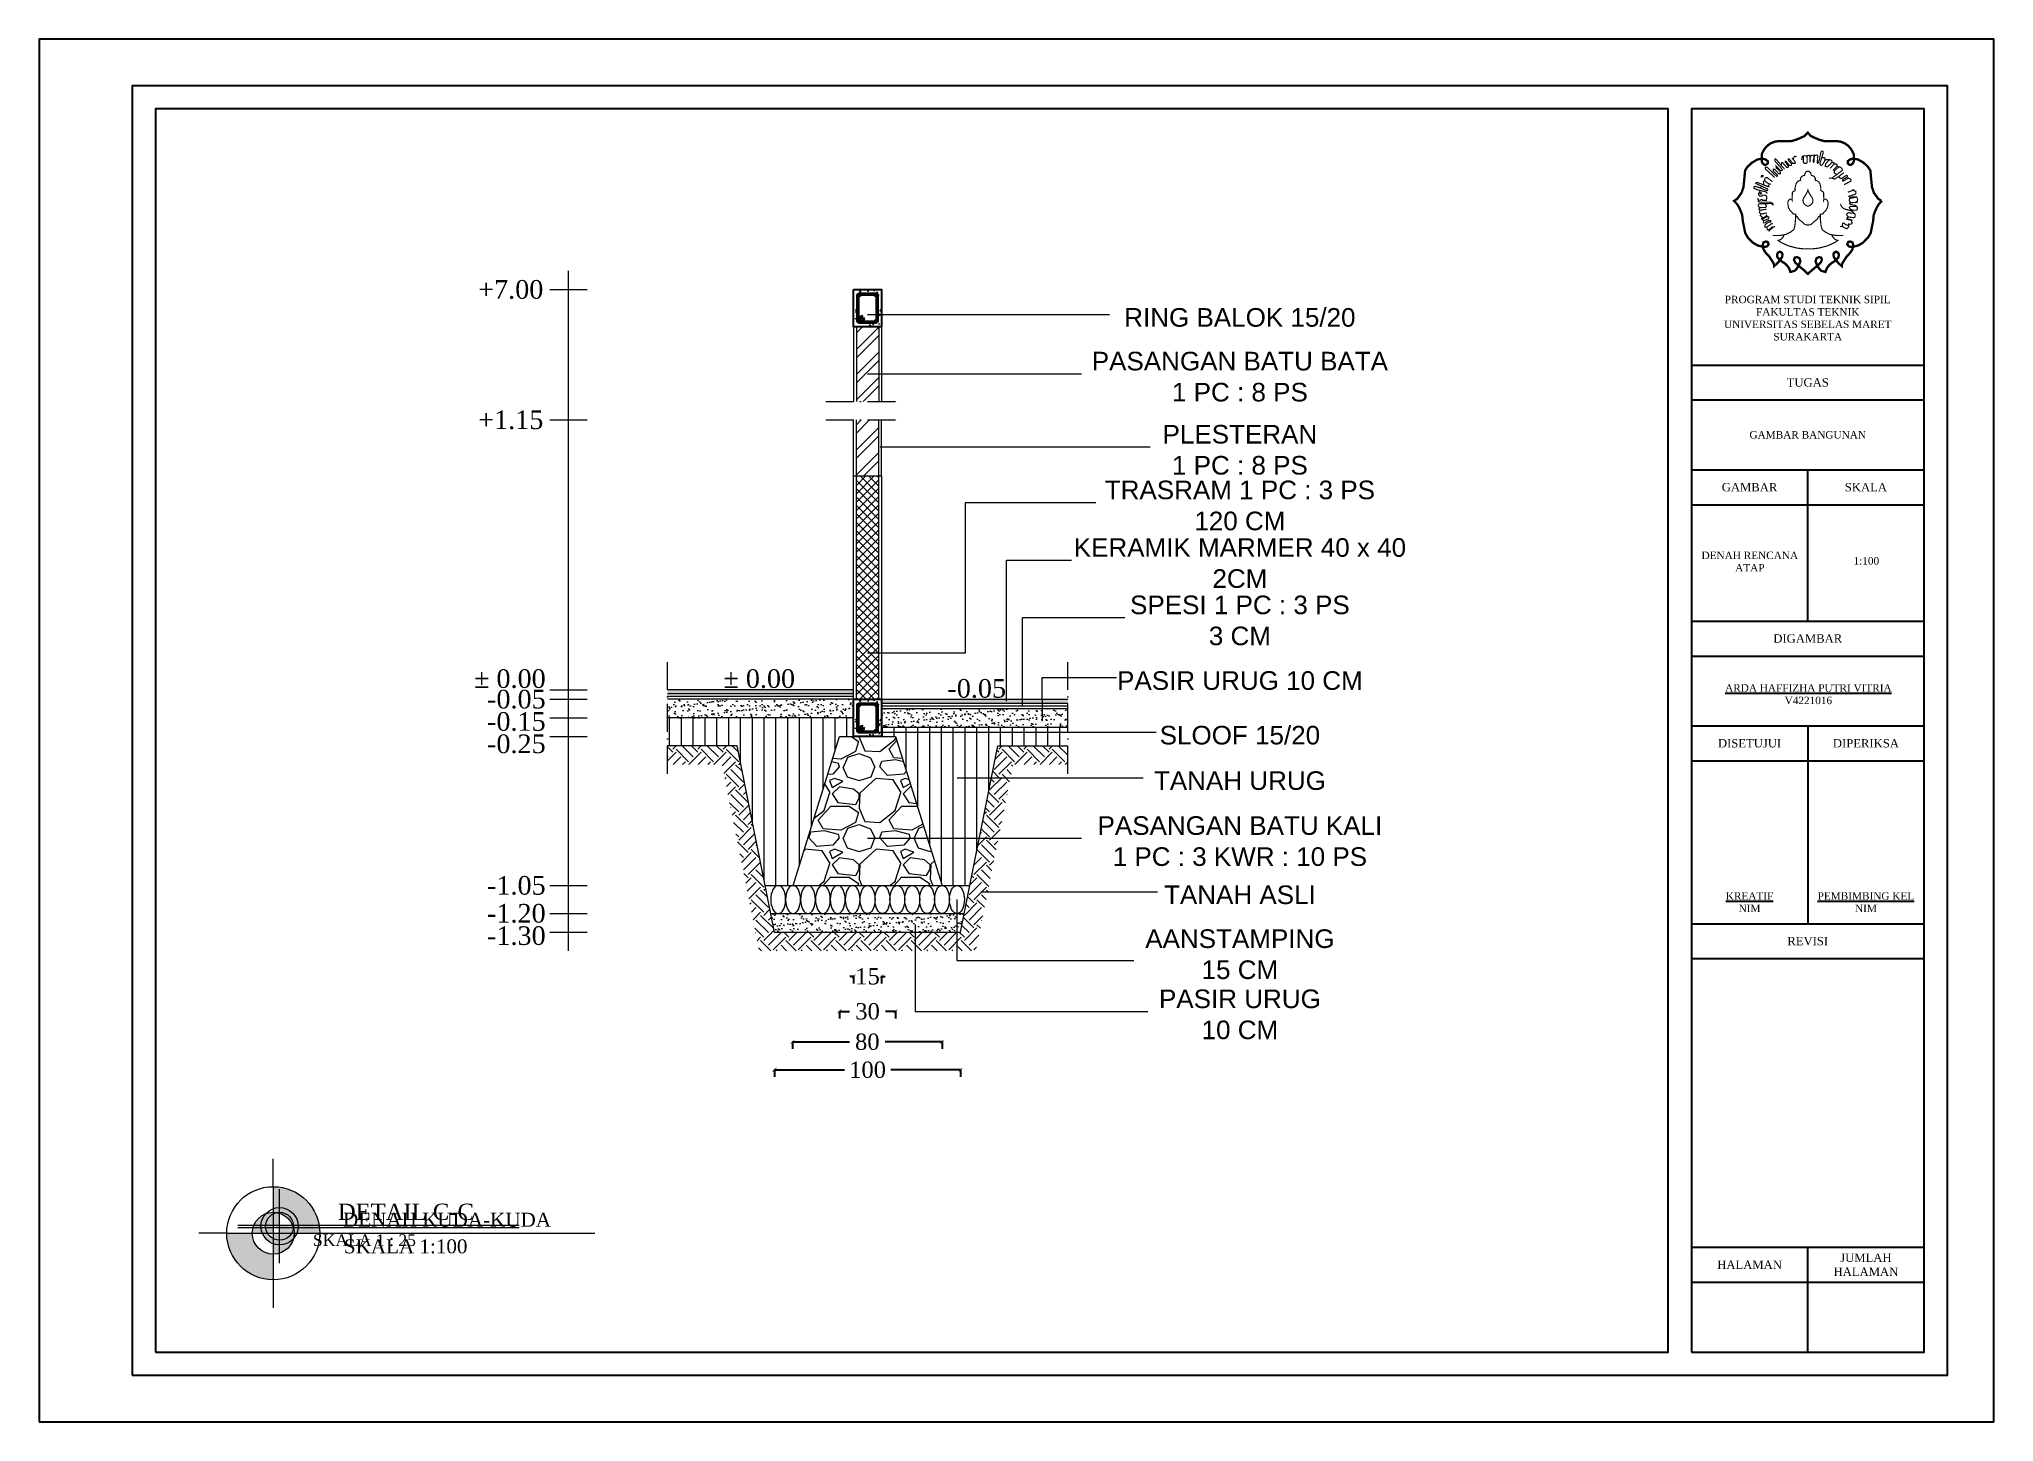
# Model space of a CAD drawing. Header units: millimetres. Extents: x -12161372 to 46643, y -9506984 to 15358.
# Drawn here: x 11022 to 15222, y -5766 to -2796 of the extents above; entities that cross this region are included whole.
import ezdxf

# ---------------------------------------------------------------- set-up
doc = ezdxf.new("R2010")
doc.units = ezdxf.units.MM
doc.linetypes.add('ACAD_ISO10W100', pattern=[18, 12, -3, 0, -3])
for name, color, linetype, lineweight in [('dimensi', 50, 'Continuous', 5), ('garis potongan', 3, 'ACAD_ISO10W100', 18), ('hatch', 7, 'Continuous', 5), ('Normalisasi', 7, 'Continuous', 0), ('pondasi', 7, 'Continuous', 13), ('teks', 255, 'Continuous', 5)]:
    doc.layers.add(name, color=color, linetype=linetype, lineweight=lineweight)
doc.layers.add('sloof', color=7, linetype='Continuous')
doc.styles.add('st3', font='arial.ttf', dxfattribs={"height": 10})
doc.styles.get("Standard").update_dxf_attribs({"font": 'arial.ttf'})
doc.styles.add('teks1', font='times.ttf', dxfattribs={"height": 35})
doc.styles.add('teks3', font='times.ttf', dxfattribs={"height": 25})
doc.linetypes.add('BATTING', pattern='A,0.00254,-2.54,[134,ltypeshp.shx,S=2.54,R=0,X=-2.54,Y=0],-5.08,[134,ltypeshp.shx,S=2.54,R=180,X=2.54,Y=0],-2.54', length=10.16254)
doc.dimstyles.new('dimensi1', dxfattribs={"dimtxt": 35, "dimasz": 8, "dimexe": 15, "dimexo": 20, "dimgap": 15, "dimtad": 0, "dimdec": 0, "dimlfac": 0.25, "dimzin": 0, "dimdsep": 46, "dimtxsty": 'teks1', "dimblk": 'ARCHTICK', "dimcen": 0.09, "dimadec": 0, "dimazin": 0, "dimtfac": 1, "dimtdec": 0, "dimtix": 1, "dimtofl": 0, "dimtmove": 0, "dimatfit": 3, "dimldrblk": 'ARCHTICK', "dimfxl": 1, "dimfxlon": 1, "dimtolj": 1, "dimtzin": 0, "dimarcsym": 0})
pattern_1 = [(90, (-5504.554, -4665.56), (-25.4, 0), [])]
pattern_2 = [(37.5, (-5504.554, -4665.56), (-0.640013, 19.57653), [0, -15.4432, 0, -17.272, 0, -16.51]), (7.5, (-5504.554, -4665.56), (17.98093, 28.673004), [0, -8.3312, 0, -13.9192, 0, -5.334]), (327.5, (-5517.05, -4665.56), (31.639695, 0.057487), [0, -5.08, 0, -18.288, 0, -23.876]), (317.5, (-5517.05, -4665.56), (30.54226, 8.917173), [0, -2.54, 0, -11.9888, 0, -13.716])]
pattern_3 = [(45, (-5504.554, -4665.56), (-26.94077, 26.94077), []), (45, (-5486.593, -4665.56), (-26.94077, 26.94077), [])]

msp = doc.modelspace()

# ---------------------------------------------------------------- texts
at = {"attachment_point": 5}
for s, insert, char_height, width in [('{\\fTimes New Roman|b0|i0|c0|p18;PROGRAM STUDI TEKNIK SIPIL\\PFAKULTAS TEKNIK\\PUNIVERSITAS SEBELAS MARET\\PSURAKARTA}', (14822.416, -3395.676), 16, 500), ('{\\fTimes New Roman|b0|i0|c0|p18;TUGAS}', (14822.416, -3533.827), 18, 500), ('{\\fTimes New Roman|b0|i0|c0|p18;GAMBAR BANGUNAN}', (14822.416, -3646.327), 16, 500), ('{\\fTimes New Roman|b0|i0|c0|p18;GAMBAR}', (14697.416, -3758.827), 18, 250), ('{\\fTimes New Roman|b0|i0|c0|p18;SKALA}', (14947.416, -3758.827), 18, 250), ('{\\fTimes New Roman|b0|i0|c0|p18;DENAH RENCANA ATAP}', (14698.016, -3918.476), 16, 250), ('{\\fTimes New Roman|b0|i0|c0|p18;1:100}', (14948.407, -3917.031), 16, 250), ('{\\fTimes New Roman|b0|i0|c0|p18;DIGAMBAR}', (14822.416, -4083.827), 18, 500), ('{\\fTimes New Roman|b0|i0|c0|p18;\\LARDA HAFFIZHA PUTRI VITRIA\\l\\PV4221016}', (14823.815, -4203.558), 16, 500), ('{\\fTimes New Roman|b0|i0|c0|p18;DISETUJUI}', (14697.416, -4308.827), 18, 250), ('{\\fTimes New Roman|b0|i0|c0|p18;DIPERIKSA}', (14947.416, -4308.827), 18, 250), ('{\\fTimes New Roman|b0|i0|c0|p18;\\LKREATIF\\l\\PNIM}', (14697.416, -4650.112), 16, 250), ('{\\fTimes New Roman|b0|i0|c0|p18;\\LPEMBIMBING KEL\\l\\PNIM}', (14947.416, -4650.112), 16, 250), ('{\\fTimes New Roman|b0|i0|c0|p18;REVISI}', (14822.416, -4733.827), 18, 500), ('{\\fTimes New Roman|b0|i0|c0|p18;JUMLAH\\PHALAMAN}', (14947.416, -5428.827), 18, 250), ('{\\fTimes New Roman|b0|i0|c0|p18;HALAMAN}', (14697.416, -5428.827), 18, 250)]:
    msp.add_mtext(s, dxfattribs=dict(at, insert=insert, char_height=char_height, width=width))
at = {"color": 0, "lineweight": 13, "char_height": 30}
for s, insert, width, attachment_point in [('{\\fTimes New Roman|b0|i0|c0|p18;DENAH KUDA-KUDA}', (11675.518, -5332.379), 736.49889, 4), ('{\\fTimes New Roman|b0|i0|c0|p18;SKALA 1:100}', (11677.239, -5374.271), 291.31255, 1)]:
    msp.add_mtext(s, dxfattribs=dict(at, insert=insert, width=width, attachment_point=attachment_point))
at = {"layer": 'dimensi', "char_height": 40, "attachment_point": 5, "style": 'teks3'}
for s, width, insert in [('+7.00', 17.13429, (12035.871, -3334.336)), ('+1.15', 17.13429, (12035.871, -3614.336)), ('%%P 0.00', 223.73105, (12033.871, -4170.287)), ('%%P 0.00', 223.73105, (12569.666, -4170.287)), ('-0.05', 17.13429, (12047.871, -4214.336)), ('-0.05', 17.13429, (13036.989, -4191.299)), ('-0.15', 17.13429, (12047.871, -4262.336)), ('-0.25', 17.13429, (12047.871, -4310.336)), ('-1.05', 17.13429, (12047.871, -4614.336)), ('-1.20', 17.13429, (12047.871, -4674.336)), ('-1.30', 17.13429, (12047.871, -4722.336))]:
    msp.add_mtext_dynamic_manual_height_columns(s, width=width, gutter_width=15, heights=[0], dxfattribs=dict(at, insert=insert))
at = {"layer": 'hatch', "ltscale": 0.8, "attachment_point": 5}
for s, width, insert, char_height, style in [('DETAIL C-C', 430, (11810.397, -5315.328), 35, 'teks1'), ('SKALA 1 : 25', 254.73915, (11721.438, -5376.333), 25, 'teks3')]:
    msp.add_mtext_dynamic_manual_height_columns(s, width=width, gutter_width=125, heights=[0], dxfattribs=dict(at, insert=insert, char_height=char_height, style=style))
at = {"layer": 'teks', "char_height": 40, "attachment_point": 5, "style": 'st3'}
for s, width, insert in [('RING BALOK 15/20', 546.87182, (13602.403, -3394.336)), ('PASANGAN BATU BATA\\P1 PC : 8 PS', 694.07006, (13602.403, -3521.548)), ('PLESTERAN\\P1 PC : 8 PS', 426.88521, (13602.403, -3678.574)), ('TRASRAM 1 PC : 3 PS\\P120 CM', 666.11349, (13602.403, -3798.21)), ('KERAMIK MARMER 40 x 40\\P2CM', 759.82066, (13602.403, -3921.89)), ('SPESI 1 PC : 3 PS\\P3 CM', 613.36289, (13602.403, -4045.126)), ('PASIR URUG 10 CM', 585.29234, (13602.403, -4174.325)), ('SLOOF 15/20', 515.93221, (13602.403, -4291.599)), ('TANAH URUG', 454.04578, (13602.403, -4389.232)), ('PASANGAN BATU KALI\\P1 PC : 3 KWR : 10 PS', 716.97558, (13602.403, -4519.145)), ('TANAH ASLI', 454.06322, (13602.403, -4634.43)), ('AANSTAMPING\\P15 CM', 464.57867, (13602.403, -4762.043)), ('PASIR URUG\\P10 CM', 572.57097, (13602.403, -4891.243))]:
    msp.add_mtext_dynamic_manual_height_columns(s, width=width, gutter_width=15, heights=[0], dxfattribs=dict(at, insert=insert))

# ---------------------------------------------------------------- blocks, each defined once
blk = doc.blocks.new('_ArchTick')
at = {"color": 0, "linetype": 'ByBlock', "const_width": 0.15}
blk.add_lwpolyline([(-0.5, -0.5), (0.5, 0.5)], dxfattribs=at)
blk = doc.blocks.new('*D555')
at = {"layer": 'Defpoints', "color": 0, "transparency": 16777216}
for p in [(12772.4, -4294.3), (12832.4, -4294.3), (12832.4, -4809.5)]:
    blk.add_point(p, dxfattribs=at)
at = {"layer": 'hatch', "color": 0, "lineweight": -2, "transparency": 16777216}
for p, q in [((12772.4, -4809.5), (12764.4, -4809.5)), ((12772.4, -4808.5), (12772.4, -4824.5)), ((12832.4, -4808.5), (12832.4, -4824.5)), ((12832.4, -4809.5), (12840.4, -4809.5))]:
    blk.add_line(p, q, dxfattribs=at)
at = {"layer": 'hatch', "color": 0, "lineweight": -2, "transparency": 16777216, "xscale": 8, "yscale": 8, "zscale": 8}
blk.add_blockref('_ArchTick', (12772.4, -4809.5), dxfattribs=at)
at = {"layer": 'hatch', "color": 0, "lineweight": -2, "transparency": 16777216, "xscale": 8, "yscale": 8, "zscale": 8, "rotation": 180}
blk.add_blockref('_ArchTick', (12832.4, -4809.5), dxfattribs=at)
at = {"layer": 'hatch', "color": 0, "transparency": 16777216, "insert": (12802.4, -4809.5), "char_height": 35, "attachment_point": 5, "style": 'teks1'}
blk.add_mtext('\\A1;15', dxfattribs=at)
blk = doc.blocks.new('*D556')
at = {"layer": 'Defpoints', "color": 0, "transparency": 16777216}
for p in [(12742.4, -4294.3), (12862.4, -4294.3), (12862.4, -4884.7)]:
    blk.add_point(p, dxfattribs=at)
at = {"layer": 'hatch', "color": 0, "lineweight": -2, "transparency": 16777216}
for p, q in [((12742.4, -4883.7), (12742.4, -4899.7)), ((12742.4, -4884.7), (12763.5, -4884.7)), ((12862.4, -4884.7), (12841.3, -4884.7)), ((12862.4, -4883.7), (12862.4, -4899.7))]:
    blk.add_line(p, q, dxfattribs=at)
at = {"layer": 'hatch', "color": 0, "lineweight": -2, "transparency": 16777216, "xscale": 8, "yscale": 8, "zscale": 8, "rotation": 180}
blk.add_blockref('_ArchTick', (12742.4, -4884.7), dxfattribs=at)
at = {"layer": 'hatch', "color": 0, "lineweight": -2, "transparency": 16777216, "xscale": 8, "yscale": 8, "zscale": 8}
blk.add_blockref('_ArchTick', (12862.4, -4884.7), dxfattribs=at)
at = {"layer": 'hatch', "color": 0, "transparency": 16777216, "insert": (12802.4, -4884.7), "char_height": 35, "attachment_point": 5, "style": 'teks1'}
blk.add_mtext('\\A1;30', dxfattribs=at)
blk = doc.blocks.new('*D557')
at = {"layer": 'Defpoints', "color": 0, "transparency": 16777216}
for p in [(12641.3, -4614.4), (12962.4, -4614.3), (12962.4, -4950.1)]:
    blk.add_point(p, dxfattribs=at)
at = {"layer": 'hatch', "color": 0, "lineweight": -2, "transparency": 16777216}
for p, q in [((12641.3, -4949.1), (12641.3, -4965.1)), ((12641.3, -4950.1), (12763.5, -4950.1)), ((12962.4, -4950.1), (12840.2, -4950.1)), ((12962.4, -4949.1), (12962.4, -4965.1))]:
    blk.add_line(p, q, dxfattribs=at)
at = {"layer": 'hatch', "color": 0, "lineweight": -2, "transparency": 16777216, "xscale": 8, "yscale": 8, "zscale": 8, "rotation": 180}
blk.add_blockref('_ArchTick', (12641.3, -4950.1), dxfattribs=at)
at = {"layer": 'hatch', "color": 0, "lineweight": -2, "transparency": 16777216, "xscale": 8, "yscale": 8, "zscale": 8}
blk.add_blockref('_ArchTick', (12962.4, -4950.1), dxfattribs=at)
at = {"layer": 'hatch', "color": 0, "transparency": 16777216, "insert": (12801.9, -4950.1), "char_height": 35, "attachment_point": 5, "style": 'teks1'}
blk.add_mtext('\\A1;80', dxfattribs=at)
blk = doc.blocks.new('*D558')
at = {"layer": 'Defpoints', "color": 0, "transparency": 16777216}
for p in [(12602.4, -4714.3), (13002.4, -4714.3), (13002.4, -5010.2)]:
    blk.add_point(p, dxfattribs=at)
at = {"layer": 'hatch', "color": 0, "lineweight": -2, "transparency": 16777216}
for p, q in [((12602.4, -5009.2), (12602.4, -5025.2)), ((12602.4, -5010.2), (12752.6, -5010.2)), ((13002.4, -5010.2), (12852.2, -5010.2)), ((13002.4, -5009.2), (13002.4, -5025.2))]:
    blk.add_line(p, q, dxfattribs=at)
at = {"layer": 'hatch', "color": 0, "lineweight": -2, "transparency": 16777216, "xscale": 8, "yscale": 8, "zscale": 8, "rotation": 180}
blk.add_blockref('_ArchTick', (12602.4, -5010.2), dxfattribs=at)
at = {"layer": 'hatch', "color": 0, "lineweight": -2, "transparency": 16777216, "xscale": 8, "yscale": 8, "zscale": 8}
blk.add_blockref('_ArchTick', (13002.4, -5010.2), dxfattribs=at)
at = {"layer": 'hatch', "color": 0, "transparency": 16777216, "insert": (12802.4, -5010.2), "char_height": 35, "attachment_point": 5, "style": 'teks1'}
blk.add_mtext('\\A1;100', dxfattribs=at)

# ---------------------------------------------------------------- dimensions: what is measured, and where the dimension line sits
at = {"layer": 'hatch'}
for base, p1, p2, picture, middle in [((12862.403, -4884.655), (12742.403, -4294.336), (12862.403, -4294.336), '*D556', (12802.403, -4884.655)), ((12832.403, -4809.536), (12772.403, -4294.336), (12832.403, -4294.336), '*D555', (12802.403, -4809.536)), ((12962.403, -4950.129), (12641.348, -4614.401), (12962.403, -4614.336), '*D557', (12801.875, -4950.129)), ((13002.403, -5010.213), (12602.403, -4714.336), (13002.403, -4714.336), '*D558', (12802.403, -5010.213))]:
    dim = msp.add_linear_dim(base=base, p1=p1, p2=p2, dimstyle='dimensi1', dxfattribs=at)
    dim.commit()
    dim.dimension.update_dxf_attribs({"geometry": picture, "text_midpoint": middle})

# ---------------------------------------------------------------- hatches: boundary and pattern name
at = {"lineweight": 13}
h = msp.add_hatch(color=7, dxfattribs=at)
h.paths.add_polyline_path([(11525.546, -5361.155), (11525.546, -5316.155, 0.41421356), (11480.546, -5361.155)])
h.paths.add_polyline_path([(11570.546, -5361.155), (11525.546, -5361.155), (11525.546, -5406.155, 0.41421356)])
h.paths.add_polyline_path([(11570.546, -5361.155), (11625.546, -5361.155, 0.41421356), (11525.546, -5261.155), (11525.546, -5316.155, -0.41421356)])
h.paths.add_polyline_path([(11480.546, -5361.155), (11425.546, -5361.155, 0.41421356), (11525.546, -5461.155), (11525.546, -5406.155, -0.41421356)])
at = {"layer": 'hatch'}
h = msp.add_hatch(dxfattribs=at)
h.set_pattern_fill('AR-CONC', color=256, scale=0.2)
h.set_pattern_definition([(50, (-5063.444, -3168.026), (36.436934, -3.187817), [3.81, -41.91]), (355, (-5063.444, -3168.026), (-7.048684, 38.21137), [3.048, -33.52812]), (100.45144, (-5060.408, -3168.292), (29.38825, 35.02355), [3.238, -35.61805]), (46.1842, (-5063.444, -3157.866), (54.21581, -8.40847), [5.715, -62.865]), (96.63556, (-5058.926, -3158.567), (47.48083, 49.48522), [4.857, -53.42712]), (351.18415, (-5063.444, -3157.866), (47.48083, 49.48522), [4.572, -50.29195]), (21, (-5058.364, -3160.406), (30.32288, -20.45304), [3.81, -41.91]), (326, (-5058.364, -3160.406), (12.360406, 36.83759), [3.048, -33.528]), (71.45144, (-5055.837, -3162.11), (42.683284, 16.384554), [3.238, -35.61799]), (37.5, (-5063.444, -3168.026), (0.617721, 16.911008), [0, -33.1216, 0, -34.036, 0, -33.655]), (7.5, (-5063.444, -3168.026), (13.363933, 20.036115), [0, -19.4056, 0, -32.3596, 0, -12.827]), (327.5, (-5074.773, -3168.026), (27.118119, -1.145749), [0, -12.7, 0, -39.624, 0, -52.578]), (317.5, (-5079.853, -3168.026), (29.625836, 5.085298), [0, -16.51, 0, -26.3144, 0, -37.338])])
h.paths.add_polyline_path([(12819.203, -3345.536, 1.88039364), (12821.162, -3347.325, 0.3793822)], flags=0)
h.paths.add_polyline_path([(12772.403, -3414.336), (12832.403, -3414.336), (12832.403, -3334.336), (12772.403, -3334.336)])
h.paths.add_polyline_path([(12784.403, -3342.336, 0.41421356), (12780.403, -3346.336), (12780.403, -3402.336, 0.41421356), (12784.403, -3406.336), (12820.403, -3406.336, 0.41421356), (12824.403, -3402.336), (12824.403, -3346.336, 0.41421356), (12820.403, -3342.336)], flags=16)
h.paths.add_polyline_path([(12785.603, -3403.136, 1.88039364), (12783.643, -3401.347, 0.3793822)], flags=0)
h = msp.add_hatch(dxfattribs=at)
h.set_pattern_fill('ANSI32', color=256, scale=4)
h.set_pattern_definition(pattern_3)
h.paths.add_polyline_path([(12778.403, -3414.336), (12826.403, -3414.336), (12826.403, -3574.336), (12778.403, -3574.336)])
h = msp.add_hatch(dxfattribs=at)
h.set_pattern_fill('ANSI32', color=256, scale=4)
h.set_pattern_definition(pattern_3)
h.paths.add_polyline_path([(12778.403, -3734.336), (12826.403, -3734.336), (12826.403, -3614.336), (12778.403, -3614.336)])
h = msp.add_hatch(dxfattribs=at)
h.set_pattern_fill('ANSI37', color=256, scale=4)
h.set_pattern_definition([(45, (-28974.61, 8535.378), (-8.980256, 8.980256), []), (135, (-28974.61, 8535.378), (-8.980256, -8.980256), [])])
h.paths.add_polyline_path([(12826.403, -3734.336), (12778.403, -3734.336), (12778.403, -4214.336), (12826.403, -4214.336)])
h = msp.add_hatch(color=256, dxfattribs=at)
h.dxf.hatch_style = 1
h.paths.add_polyline_path([(12372.403, -4194.336), (12772.403, -4194.336), (12772.403, -4202.336), (12372.403, -4202.336)])
h = msp.add_hatch(dxfattribs=at)
h.set_pattern_fill('AR-SAND', color=256, scale=0.4)
h.set_pattern_definition(pattern_2)
h.paths.add_polyline_path([(12372.403, -4214.336), (12772.403, -4214.336), (12772.403, -4254.336), (12372.403, -4254.336)])
h = msp.add_hatch(dxfattribs=at)
h.set_pattern_fill('AR-CONC', color=256, scale=0.2)
h.set_pattern_definition([(50, (-5063.444, -4048.026), (36.436934, -3.187817), [3.81, -41.91]), (355, (-5063.444, -4048.026), (-7.048684, 38.21137), [3.048, -33.52812]), (100.45144, (-5060.408, -4048.292), (29.38825, 35.02355), [3.238, -35.61805]), (46.1842, (-5063.444, -4037.866), (54.21581, -8.40847), [5.715, -62.865]), (96.63556, (-5058.926, -4038.567), (47.48083, 49.48522), [4.857, -53.42712]), (351.18415, (-5063.444, -4037.866), (47.48083, 49.48522), [4.572, -50.29195]), (21, (-5058.364, -4040.406), (30.32288, -20.45304), [3.81, -41.91]), (326, (-5058.364, -4040.406), (12.360406, 36.83759), [3.048, -33.528]), (71.45144, (-5055.837, -4042.11), (42.683284, 16.384554), [3.238, -35.61799]), (37.5, (-5063.444, -4048.026), (0.617721, 16.911008), [0, -33.1216, 0, -34.036, 0, -33.655]), (7.5, (-5063.444, -4048.026), (13.363933, 20.036115), [0, -19.4056, 0, -32.3596, 0, -12.827]), (327.5, (-5074.773, -4048.026), (27.118119, -1.145749), [0, -12.7, 0, -39.624, 0, -52.578]), (317.5, (-5079.853, -4048.026), (29.625836, 5.085298), [0, -16.51, 0, -26.3144, 0, -37.338])])
h.paths.add_polyline_path([(12819.203, -4225.536, 1.88039364), (12821.162, -4227.325, 0.3793822)], flags=0)
h.paths.add_polyline_path([(12772.403, -4294.336), (12832.403, -4294.336), (12832.403, -4214.336), (12772.403, -4214.336)])
h.paths.add_polyline_path([(12784.403, -4222.336, 0.41421356), (12780.403, -4226.336), (12780.403, -4282.336, 0.41421356), (12784.403, -4286.336), (12820.403, -4286.336, 0.41421356), (12824.403, -4282.336), (12824.403, -4226.336, 0.41421356), (12820.403, -4222.336)], flags=16)
h.paths.add_polyline_path([(12785.603, -4283.136, 1.88039364), (12783.643, -4281.347, 0.3793822)], flags=0)
h = msp.add_hatch(color=256, dxfattribs=at)
h.dxf.hatch_style = 1
h.paths.add_polyline_path([(13232.403, -4214.336), (12832.403, -4214.336), (12832.403, -4222.336), (13232.403, -4222.336)])
h = msp.add_hatch(dxfattribs=at)
h.set_pattern_fill('AR-SAND', color=256, scale=0.4)
h.set_pattern_definition([(37.5, (-5504.554, -4685.56), (-0.640013, 19.57653), [0, -15.4432, 0, -17.272, 0, -16.51]), (7.5, (-5504.554, -4685.56), (17.98093, 28.673004), [0, -8.3312, 0, -13.9192, 0, -5.334]), (327.5, (-5517.05, -4685.56), (31.639695, 0.057487), [0, -5.08, 0, -18.288, 0, -23.876]), (317.5, (-5517.05, -4685.56), (30.54226, 8.917173), [0, -2.54, 0, -11.9888, 0, -13.716])])
h.paths.add_polyline_path([(13232.403, -4234.336), (12832.403, -4234.336), (12832.403, -4274.336), (13232.403, -4274.336)])
h = msp.add_hatch(dxfattribs=at)
h.set_pattern_fill('ANSI31', color=256, scale=8, angle=45)
h.set_pattern_definition(pattern_1)
h.paths.add_polyline_path([(12522.403, -4314.336), (12372.403, -4314.336), (12372.403, -4254.336), (12772.403, -4254.336), (12772.403, -4294.336), (12742.403, -4294.336), (12642.403, -4614.336), (12582.403, -4614.336)])
h = msp.add_hatch(dxfattribs=at)
h.set_pattern_fill('ANSI31', color=256, scale=8, angle=45)
h.set_pattern_definition(pattern_1)
h.paths.add_polyline_path([(13082.403, -4314.336), (13232.403, -4314.336), (13232.403, -4274.336), (12832.403, -4274.336), (12832.403, -4294.336), (12862.403, -4294.336), (12962.403, -4614.336), (13022.403, -4614.336)])
h = msp.add_hatch(dxfattribs=at)
h.set_pattern_fill('EARTH', color=256, scale=6, angle=45)
h.set_pattern_definition([(45, (-5504.554, -873.02), (0, 53.88154), [38.1, -38.1]), (45, (-5514.657, -862.918), (0, 53.88154), [38.1, -38.1]), (45, (-5524.76, -852.815), (0, 53.88154), [38.1, -38.1]), (135, (-5524.76, -846.08), (-53.88154, 0), [38.1, -38.1]), (135, (-5514.657, -835.977), (-53.88154, 0), [38.1, -38.1]), (135, (-5504.554, -825.874), (-53.88154, 0), [38.1, -38.1])])
h.paths.add_polyline_path([(13115.195, -4354.336), (13232.403, -4354.336), (13232.403, -4314.336), (13082.403, -4314.336), (13002.403, -4714.336), (12602.403, -4714.336), (12522.403, -4314.336), (12372.403, -4314.336), (12372.403, -4354.336), (12489.611, -4354.336), (12569.611, -4754.336), (13035.195, -4754.336)])
h = msp.add_hatch(dxfattribs=at)
h.set_pattern_fill('GRAVEL', color=256, scale=6)
h.set_pattern_definition([(228.01279, (-5394.826, -4513.16), (-1219.2, -1371.6), [20.5033, -2029.829]), (184.96974, (-5408.542, -4528.4004), (1828.7999993, 152.4000087), [35.1843, -3483.2429]), (132.51045, (-5443.594, -4531.448), (1524.0000006, -1676.3999994), [24.8089, -2456.0834]), (267.27369, (-5503.03, -4569.548), (152.4000003, 3048), [32.0403, -3171.9862]), (292.833654, (-5504.554, -4601.552), (-762, 1828.8), [31.418, -3110.3885]), (357.27369, (-5492.362, -4630.508), (-3048, 152.4000003), [32.0403, -3171.9862]), (37.69424, (-5460.358, -4632.0324), (-1981.1999999, -1524.0000001), [42.3716, -4194.7869]), (72.25533, (-5426.83, -4606.1244), (1066.8000003, 3352.8), [40.0032, -3960.3154]), (121.429566, (-5414.638, -4568.024), (-1219.2000002, 1981.2), [32.1488, -3182.7327]), (175.23636, (-5431.402, -4540.592), (1676.4, -152.4), [36.7028, -1798.4362]), (222.397438, (-5467.978, -4537.5444), (-1828.8, -1676.4), [47.4647, -4699.0064]), (138.814075, (-5352.154, -4571.072), (-1066.8, 914.4), [16.2003, -1603.834]), (171.469234, (-5364.346, -4560.404), (1981.2, -304.7999997), [30.8209, -3051.2783]), (225, (-5394.83, -4555.83), (-2e-14, -152.4), [21.5526, -193.9736]), (203.19859, (-5405.494, -4537.544), (762, 304.8), [11.6065, -1149.0373]), (291.80141, (-5416.162, -4542.116), (-152.4, 457.2), [16.4139, -804.2852]), (30.96376, (-5410.066, -4557.356), (457.2, 304.8), [26.6592, -861.9779]), (161.56505, (-5387.206, -4543.64), (304.8, -152.4), [19.2772, -462.6539]), (16.38954, (-5504.554, -4542.116), (1524, 457.2), [27.0053, -2673.5296]), (70.346176, (-5478.646, -4534.496), (-609.6, -1676.4), [22.6559, -2242.9329]), (293.19859, (-5387.206, -4513.16), (-304.8, 762), [23.2128, -1137.431]), (343.61046, (-5378.062, -4534.496), (-1524, 457.2), [27.0053, -2673.5296]), (339.44395, (-5504.554, -4636.604), (-762, 304.8), [26.0421, -1276.0641]), (294.77514, (-5480.17, -4645.748), (-762.000001, 1676.3999996), [21.8203, -2160.2156]), (66.80141, (-5385.682, -4665.56), (304.8, 762), [23.2128, -1137.431]), (17.354025, (-5376.538, -4644.224), (-1981.2, -609.6), [25.547, -2529.1426]), (69.44395, (-5460.358, -4665.56), (-304.8, -762), [13.021, -1289.0851]), (101.30993, (-5394.826, -4665.56), (-152.4, 609.6), [7.7709, -769.3197]), (165.96376, (-5396.35, -4657.94), (457.2, -152.4), [31.418, -596.9433]), (186.009006, (-5426.83, -4650.32), (1524, 152.4), [29.116, -2882.4819]), (303.69007, (-5410.066, -4571.072), (-152.4, 304.8), [21.9794, -527.5066]), (353.157227, (-5397.874, -4589.3604), (2590.8, -304.7999999), [38.3734, -3798.9605]), (60.9454, (-5359.774, -4593.932), (-609.6, -1066.8), [15.6905, -1553.3635]), (90, (-5352.15, -4580.22), (-152.4, 152.4), [9.144, -143.256]), (120.25644, (-5429.878, -4645.748), (609.6, -1066.8), [21.172, -2096.0364]), (48.01279, (-5440.546, -4627.46), (1219.2, 1371.6), [41.0066, -2009.3257]), (0, (-5413.11, -4596.98), (152.4, 152.4), [39.624, -112.776]), (325.304846, (-5373.49, -4596.98), (1524.0000006, -1066.799999), [24.0966, -2385.559]), (254.0546, (-5353.678, -4610.696), (-152.4, -609.6), [22.1897, -1087.299]), (207.645975, (-5359.774, -4632.0324), (-2895.6, -1523.9999998), [36.1287, -3576.7479]), (175.42608, (-5391.778, -4648.7964), (-1981.2, 152.4), [38.2218, -3783.9508])])
h.paths.add_polyline_path([(12642.403, -4614.336), (12962.403, -4614.336), (12862.403, -4294.336), (12742.403, -4294.336)])
h = msp.add_hatch(dxfattribs=at)
h.set_pattern_fill('AR-SAND', color=256, scale=0.4)
h.set_pattern_definition(pattern_2)
h.paths.add_polyline_path([(13002.403, -4714.336), (13010.403, -4674.336), (12594.403, -4674.336), (12602.403, -4714.336)])
at = {"layer": 'hatch', "ltscale": 0.8}
h = msp.add_hatch(color=256, dxfattribs=at)
h.dxf.hatch_style = 1
h.paths.add_polyline_path([(11539.066, -5316.082, 0.38998328), (11509.171, -5343.582), (11539.066, -5343.582)])
h.paths.add_polyline_path([(11539.066, -5348.582), (11539.066, -5343.582), (11509.171, -5343.582, 0.02086055), (11509.066, -5346.082, 0.02086055), (11509.171, -5348.582)])
h.paths.add_polyline_path([(11539.066, -5343.582), (11539.066, -5348.582), (11568.962, -5348.582, 0.02086055), (11569.066, -5346.082, 0.02086055), (11568.962, -5343.582)])
h.paths.add_polyline_path([(11539.066, -5348.582), (11539.066, -5376.082, 0.38998328), (11568.962, -5348.582)])
h.paths.add_polyline_path([(11539.066, -5306.082), (11539.066, -5316.082, -0.38998328), (11568.962, -5343.582), (11578.988, -5343.582, 0.39601219)])
h.paths.add_polyline_path([(11578.988, -5348.582, 0.01563646), (11579.066, -5346.082, 0.01563646), (11578.988, -5343.582), (11568.962, -5343.582, -0.02086055), (11569.066, -5346.082, -0.02086055), (11568.962, -5348.582)])
h.paths.add_polyline_path([(11509.171, -5348.582), (11499.145, -5348.582, 0.39601219), (11539.066, -5386.082), (11539.066, -5376.082, -0.38998328)])
h.paths.add_polyline_path([(11499.145, -5343.582, 0.01563646), (11499.066, -5346.082, 0.01563646), (11499.145, -5348.582), (11509.171, -5348.582, -0.02086055), (11509.066, -5346.082, -0.02086055), (11509.171, -5343.582)])

# ---------------------------------------------------------------- linework, layer by layer
for p, q in [((14572.416, -3496.327), (15072.416, -3496.327)), ((14572.416, -3571.327), (15072.416, -3571.327)), ((14572.416, -3721.327), (15072.416, -3721.327)), ((14822.416, -4046.327), (14822.416, -3721.327)), ((14572.416, -3796.327), (15072.416, -3796.327)), ((14572.416, -4046.327), (15072.416, -4046.327)), ((14572.416, -4121.327), (15072.416, -4121.327)), ((14572.416, -4271.327), (15072.416, -4271.327)), ((14822.416, -4271.327), (14822.416, -4696.327)), ((14572.416, -4346.327), (15072.416, -4346.327)), ((14572.416, -4696.327), (15072.416, -4696.327)), ((14572.416, -4771.327), (15072.416, -4771.327)), ((14572.416, -5391.327), (15072.416, -5391.327)), ((14822.416, -5616.327), (14822.416, -5391.327)), ((14572.416, -5466.327), (15072.416, -5466.327))]:
    msp.add_line(p, q)
at = {"color": 7, "lineweight": 13}
for p, q in [((11525.546, -5261.155), (11525.546, -5201.155)), ((11525.546, -5261.155), (11525.546, -5461.155)), ((11425.546, -5361.155), (11365.546, -5361.155)), ((11425.546, -5361.155), (11625.546, -5361.155)), ((11625.546, -5361.155), (11685.546, -5361.155)), ((11525.546, -5461.155), (11525.546, -5521.155))]:
    msp.add_line(p, q, dxfattribs=at)
at = {"color": 0, "lineweight": 13}
msp.add_line((11625.546, -5361.155), (12020.082, -5361.155), dxfattribs=at)
at = {"lineweight": 13}
msp.add_line((12020.082, -5361.155), (12216.751, -5361.155), dxfattribs=at)
for points in [[(11022.416, -5766.327), (15222.416, -5766.327), (15222.416, -2796.327), (11022.416, -2796.327)], [(11222.416, -5666.327), (15122.416, -5666.327), (15122.416, -2896.327), (11222.416, -2896.327)], [(11272.416, -5616.327), (14522.416, -5616.327), (14522.416, -2946.327), (11272.416, -2946.327)], [(14572.416, -5616.327), (15072.416, -5616.327), (15072.416, -2946.327), (14572.416, -2946.327)]]:
    msp.add_lwpolyline(points, close=True)
at = {"color": 0, "lineweight": -3}
for points, const_width in [([(14981.811, -3143.882), (14975.514, -3150.343), (14970.869, -3157.821), (14966.739, -3167.103), (14964.174, -3174.023), (14962.826, -3187.742), (14960.117, -3200.576), (14957.805, -3212.435), (14952.03, -3222.532), (14940.94, -3233.754), (14931.084, -3239.499), (14922.856, -3241.567), (14915.571, -3242.78), (14910.855, -3241.549), (14907.308, -3237.249), (14909.284, -3232.044), (14913.75, -3231.054), (14918.607, -3233.076), (14920.023, -3238.332), (14918.797, -3246.89), (14915.155, -3253.562), (14910.096, -3259.02), (14905.644, -3263.873), (14902.406, -3268.927), (14899.573, -3273.375), (14896.942, -3277.418), (14895.526, -3282.271), (14895.526, -3283.686), (14890.062, -3279.238), (14885.61, -3274.386), (14883.182, -3270.747), (14878.73, -3265.086), (14877.516, -3258.009), (14880.146, -3254.168), (14883.384, -3252.955), (14887.229, -3254.775), (14889.253, -3258.818), (14888.646, -3264.681), (14886.217, -3267.31), (14883.182, -3270.544), (14879.742, -3273.577), (14872.659, -3278.025), (14867.802, -3282.675), (14863.553, -3288.538), (14861.869, -3292.594), (14860.574, -3296.475), (14851.508, -3293.888), (14846.975, -3289.359), (14844.385, -3285.477), (14842.118, -3281.272), (14839.165, -3273.206), (14841.281, -3266.863), (14846.627, -3264.638), (14851.193, -3265.528), (14852.864, -3270.535), (14850.414, -3276.21), (14844.845, -3281.44), (14839.276, -3286.225), (14834.153, -3290.454), (14829.252, -3294.571), (14822.903, -3300.802), (14816.555, -3294.571), (14811.654, -3290.454), (14806.531, -3286.225), (14800.962, -3281.44), (14795.393, -3276.21), (14792.943, -3270.535), (14794.614, -3265.528), (14799.18, -3264.638), (14804.526, -3266.863), (14806.642, -3273.206), (14803.688, -3281.272), (14801.422, -3285.477), (14798.832, -3289.359), (14794.299, -3293.888), (14785.233, -3296.475), (14783.938, -3292.594), (14782.254, -3288.538), (14778.005, -3282.675), (14773.148, -3278.025), (14766.065, -3273.577), (14762.625, -3270.544), (14759.59, -3267.31), (14757.161, -3264.681), (14756.554, -3258.818), (14758.578, -3254.775), (14762.423, -3252.955), (14765.661, -3254.168), (14768.291, -3258.009), (14767.077, -3265.086), (14762.625, -3270.747), (14760.197, -3274.386), (14755.745, -3279.238), (14750.281, -3283.686), (14750.281, -3282.271), (14748.865, -3277.418), (14746.234, -3273.375), (14743.401, -3268.927), (14740.163, -3263.873), (14735.711, -3259.02), (14730.652, -3253.562), (14727.01, -3246.89), (14725.784, -3238.332), (14727.2, -3233.076), (14732.057, -3231.054), (14736.523, -3232.044), (14738.499, -3237.249), (14734.952, -3241.549), (14730.236, -3242.78), (14722.951, -3241.567), (14714.723, -3239.499), (14704.867, -3233.754), (14693.777, -3222.532), (14688.002, -3212.435), (14685.69, -3200.576), (14682.981, -3187.742), (14681.633, -3174.023), (14679.068, -3167.103), (14674.938, -3157.821), (14670.293, -3150.343), (14663.996, -3143.882), (14671.173, -3139.102), (14680.143, -3126.554), (14684.38, -3114.52), (14687.917, -3078.306), (14693.516, -3070.062), (14702.062, -3062.113), (14714.439, -3054.752), (14723.987, -3053.222), (14731.054, -3054.427), (14736.571, -3058.489), (14736.571, -3062.986), (14733.522, -3065.888), (14729.608, -3066.332), (14725.816, -3063.616), (14723.598, -3059.47), (14723.598, -3055.729), (14723.598, -3043.055), (14729.186, -3032.66), (14735.267, -3025.511), (14743.281, -3019.935), (14753.012, -3016.075), (14765.044, -3015.436), (14777.317, -3015.436), (14786.842, -3015.436), (14796.916, -3012.691), (14807.357, -3008.299), (14815.456, -3004.589), (14822.416, -2997.269), (14829.377, -3004.589), (14837.475, -3008.299), (14847.916, -3012.691), (14857.991, -3015.436), (14867.516, -3015.436), (14879.788, -3015.436), (14891.82, -3016.075), (14901.551, -3019.935), (14909.565, -3025.511), (14915.647, -3032.66), (14921.235, -3043.055), (14921.235, -3055.729), (14921.235, -3059.47), (14919.016, -3063.616), (14915.224, -3066.332), (14911.31, -3065.888), (14908.261, -3062.986), (14908.261, -3058.489), (14913.779, -3054.427), (14920.846, -3053.222), (14930.394, -3054.752), (14942.771, -3062.113), (14951.317, -3070.062), (14956.916, -3078.306), (14960.452, -3114.52), (14964.689, -3126.554), (14973.66, -3139.102), (14980.837, -3143.882)], 5), ([(14751.305, -3093.489), (14731.556, -3075.501), (14731.137, -3072.433), (14731.486, -3071.597), (14735.324, -3071.527), (14755.562, -3091.258), (14756.888, -3090.909), (14757.237, -3088.399), (14748.444, -3079.824), (14748.304, -3075.71), (14751.096, -3075.71), (14760.168, -3085.332), (14763.587, -3085.541), (14763.308, -3081.009), (14754.794, -3072.712), (14754.445, -3068.947), (14764.006, -3078.429), (14767.634, -3078.569), (14766.698, -3074.73), (14753.656, -3060.273), (14751.639, -3057.566), (14751.829, -3054.14), (14753.457, -3053.458), (14772.772, -3075.801)], 2.5), ([(14765.94, -3069.551), (14766.17, -3061.891), (14768.546, -3061.814), (14777.219, -3071.806), (14780.661, -3071.494), (14780.974, -3069.149), (14773.934, -3060.395), (14773.847, -3058.666), (14775.72, -3058.666), (14783.155, -3067.845), (14785.634, -3067.966), (14787.508, -3067.06), (14787.749, -3064.584), (14780.314, -3055.646), (14780.376, -3053.772), (14782.74, -3053.696), (14789.908, -3062.914), (14792.5, -3063.295), (14795.55, -3063.371), (14795.12, -3059.635), (14788.654, -3051.712)], 2.5), ([(14791.243, -3055.669), (14792.301, -3051.345), (14793.167, -3049.135), (14794.898, -3048.27), (14796.149, -3048.174), (14796.918, -3048.462), (14797.495, -3049.135), (14797.88, -3049.711)], 2.5), ([(14809.501, -3055.789), (14810.07, -3049.338), (14812.729, -3047.062), (14820.895, -3046.872), (14821.275, -3061.292), (14819.566, -3062.999), (14814.818, -3062.999), (14812.919, -3060.533), (14812.919, -3047.057)], 2.5), ([(14820.895, -3046.872), (14825.643, -3045.923), (14825.643, -3045.923), (14827.265, -3046.803), (14827.359, -3060.64)], 2.5), ([(14827.312, -3053.722), (14827.855, -3049.324), (14828.639, -3048.357), (14830.529, -3046.422), (14831.636, -3045.685), (14836.017, -3045.547), (14835.858, -3060.052), (14834.913, -3060.642), (14834.323, -3058.873), (14834.677, -3054.745), (14836.7, -3048.488), (14837.63, -3046.164), (14841.243, -3045.299), (14843.509, -3045.865), (14844.265, -3047.375), (14843.509, -3051.526), (14842.943, -3061.338), (14843.509, -3063.036), (14845.398, -3061.716), (14847.098, -3056.243), (14848.042, -3052.47), (14849.364, -3045.11), (14850.686, -3039.638), (14852.008, -3037.185), (14854.841, -3037.185), (14855.597, -3038.884), (14855.219, -3042.469), (14849.175, -3061.338), (14848.609, -3064.169), (14849.364, -3066.433), (14851.064, -3067.565), (14852.953, -3066.81), (14855.974, -3063.225), (14858.43, -3058.696), (14859.752, -3054.168), (14859.185, -3051.337), (14856.919, -3050.96), (14854.086, -3051.337), (14852.008, -3051.526)], 2.5), ([(14858.69, -3056.618), (14863.415, -3055.269), (14867.128, -3055.269), (14871.516, -3055.606), (14874.217, -3057.293), (14874.554, -3061.002), (14870.841, -3065.049), (14864.766, -3070.782), (14860.04, -3069.77), (14861.053, -3064.037), (14864.091, -3060.665), (14867.128, -3057.293), (14869.491, -3056.618)], 2.5), ([(14874.554, -3061.002), (14878.758, -3061.864), (14878.925, -3064.523), (14870.609, -3073.994)], 2.5), ([(14878.925, -3064.523), (14883.249, -3064.689), (14885.411, -3065.852), (14885.411, -3069.508), (14876.596, -3078.647)], 2.5), ([(14734.472, -3121.798), (14736.267, -3121.246), (14736.131, -3118.148), (14710.598, -3106.324), (14711.55, -3104.417), (14713.837, -3104.035), (14735.75, -3112.618), (14738.989, -3113.19), (14738.608, -3111.092), (14736.893, -3109.566)], 2.5), ([(14727.935, -3109.535), (14727.843, -3107.266), (14727.38, -3105.09), (14727.102, -3102.497), (14727.935, -3101.2), (14729.184, -3100.83), (14732.099, -3102.635), (14735.199, -3104.766), (14737.419, -3106.201), (14739.464, -3107.544), (14741.685, -3107.73), (14743.813, -3107.683)], 2.5), ([(14730.642, -3101.733), (14730.009, -3098.784), (14730.048, -3097.076), (14730.436, -3095.602), (14731.56, -3094.399), (14733.305, -3093.778), (14735.36, -3093.894), (14736.78, -3094.798), (14737.958, -3095.446), (14739.315, -3096.611), (14740.951, -3098.185), (14742.21, -3099.051), (14743.311, -3099.918), (14744.806, -3101.178), (14745.829, -3102.044), (14746.459, -3102.674)], 2.5), ([(14885.411, -3069.508), (14889.236, -3070.671), (14892.729, -3071.502), (14895.224, -3073.496), (14896.554, -3075.822), (14896.887, -3078.315), (14885.078, -3086.955), (14874.268, -3094.931), (14868.446, -3094.765)], 2.5), ([(14874.268, -3094.931), (14880.089, -3096.926), (14889.735, -3090.943), (14900.213, -3082.967)], 2.5), ([(14889.236, -3070.671), (14879.756, -3078.979), (14879.257, -3083.632), (14881.419, -3084.961), (14885.078, -3086.955)], 2.5), ([(14889.735, -3090.943), (14890.567, -3093.934), (14892.396, -3095.098), (14894.891, -3095.762), (14905.29, -3089.044), (14907.864, -3090.113), (14907.864, -3090.113), (14907.708, -3092.254), (14896.399, -3098.805)], 2.5), ([(14896.399, -3098.805), (14900.21, -3100.41), (14910.66, -3094.146)], 2.5), ([(14900.21, -3100.41), (14897.307, -3102.034)], 2.5), ([(14905.435, -3097.278), (14909.012, -3095.135), (14912.007, -3095.897), (14913.795, -3096.535), (14914.922, -3097.707), (14915.599, -3099.374), (14914.607, -3101.943), (14901.663, -3108.335), (14900.93, -3109.707)], 2.5), ([(14724.829, -3122.537), (14719.47, -3121.371), (14715.975, -3120.205), (14710.788, -3118.721), (14706.977, -3116.432), (14706.737, -3113.816), (14709.708, -3112.421), (14721.339, -3116.235), (14725.24, -3117.909), (14730.234, -3120.075), (14734.426, -3121.844)], 2.5), ([(14715.148, -3137.809), (14715.3, -3140.833), (14716.81, -3141.891), (14718.17, -3142.345), (14719.982, -3142.496), (14721.493, -3141.891), (14722.248, -3140.833), (14722.852, -3140.682), (14724.363, -3140.682), (14724.816, -3141.589), (14725.571, -3142.647), (14733.577, -3142.496), (14734.181, -3138.867), (14734.332, -3136.146), (14734.634, -3134.332), (14733.728, -3132.971), (14731.764, -3132.064), (14729.499, -3131.61), (14726.78, -3131.61), (14724.967, -3132.064), (14723.456, -3133.727), (14721.342, -3133.878), (14718.925, -3133.122), (14717.565, -3131.761), (14716.81, -3130.249), (14716.81, -3128.889), (14716.961, -3127.226), (14718.321, -3126.621), (14721.04, -3126.621), (14722.852, -3126.772), (14723.285, -3128.147)], 2.5), ([(14716.055, -3141.362), (14716.438, -3145.5), (14720.414, -3146.585), (14742.823, -3146.464), (14747.884, -3150.082), (14748.004, -3152.132), (14743.787, -3149.479), (14725.474, -3149.841), (14719.329, -3149.841), (14717.281, -3150.564), (14715.956, -3152.132), (14716.076, -3154.544), (14719.209, -3158.282), (14732.101, -3157.921), (14733.667, -3156.112), (14732.944, -3153.7), (14729.662, -3149.758)], 2.5), ([(14719.726, -3127.717), (14719.726, -3124.775), (14718.991, -3122.275), (14718.403, -3120.804)], 2.5), ([(14719.726, -3127.717), (14720.097, -3128.393), (14721.285, -3129.068), (14722.509, -3129.068), (14723.285, -3128.147)], 2.5), ([(14721.186, -3117.665), (14721.475, -3115.787), (14721.511, -3113.837), (14721.475, -3111.165)], 2.5), ([(14724.829, -3122.537), (14730.013, -3123.746), (14731.335, -3124.334), (14734.274, -3125.217), (14734.862, -3127.276), (14734.421, -3128.306)], 2.5), ([(14929.267, -3163.427), (14913.356, -3164.272), (14908.005, -3163.145), (14903.077, -3161.595), (14898.571, -3159.622), (14895.614, -3156.662), (14893.502, -3153.28), (14893.502, -3150.038)], 2.5), ([(14922.074, -3119.113), (14915.584, -3122.686), (14908.445, -3125.284)], 2.5), ([(14918.829, -3120.9), (14922.186, -3122.199), (14925.384, -3123.159), (14926.024, -3127.32), (14924.425, -3129.561), (14919.628, -3131.161), (14910.93, -3133.886), (14913.163, -3136.05), (14926.348, -3134.876), (14928.422, -3137.243), (14929.701, -3140.443), (14928.742, -3144.124), (14927.143, -3146.685)], 2.5), ([(14925.384, -3136.122), (14912.433, -3138.523), (14911.314, -3142.924), (14912.593, -3144.604), (14915.739, -3147.753)], 2.5), ([(14930.341, -3146.525), (14911.314, -3148.125)], 2.5), ([(14911.314, -3148.125), (14914.199, -3151.863), (14925.344, -3153.579), (14929.058, -3157.869), (14929.058, -3157.869), (14928.629, -3163.461)], 2.5), ([(14719.804, -3164.133), (14717.257, -3161.605), (14719.209, -3158.282)], 2.5), ([(14722.235, -3171.973), (14718.183, -3168.729), (14719.804, -3164.133), (14733.85, -3161.699)], 2.5), ([(14724.666, -3178.192), (14720.344, -3175.218), (14722.235, -3171.973), (14734.661, -3169.81)], 2.5), ([(14724.666, -3178.192), (14723.184, -3182.453), (14724.383, -3183.916), (14727.309, -3185.764), (14729.827, -3185.777), (14732.526, -3184.739), (14734.186, -3183.7), (14735.639, -3183.284), (14737.611, -3182.765), (14738.857, -3180.791), (14738.857, -3178.921), (14736.989, -3177.467), (14734.909, -3177.803), (14732.228, -3178.967), (14729.75, -3180.283), (14728.131, -3181.347), (14726.26, -3182.46), (14724.383, -3183.916)], 2.5), ([(14723.184, -3182.453), (14723.989, -3181.83), (14724.793, -3181.206), (14725.727, -3180.635), (14726.661, -3180.064), (14727.751, -3179.389), (14728.841, -3178.713), (14730.138, -3178.09), (14731.436, -3177.467), (14732.785, -3176.947), (14734.134, -3176.428), (14734.105, -3175.426), (14734.04, -3174.329), (14732.427, -3174.006)], 2.5), ([(14735.017, -3199.937), (14730.177, -3199.937), (14730.177, -3195.811), (14738.602, -3188.994), (14743.083, -3188.994), (14743.083, -3185.764), (14737.526, -3185.764), (14731.073, -3190.788), (14727.309, -3190.788), (14727.309, -3185.764)], 2.5), ([(14748.639, -3199.937), (14745.772, -3199.937), (14739.139, -3205.858), (14735.196, -3205.499), (14735.017, -3199.937), (14743.979, -3193.12), (14747.564, -3192.402)], 2.5), ([(14747.051, -3217.997), (14758.638, -3218.273), (14767.19, -3217.446), (14776.293, -3215.517), (14786.776, -3210.005), (14792.294, -3205.595), (14793.949, -3200.909), (14795.053, -3195.397), (14795.604, -3189.057), (14796.432, -3181.065), (14796.432, -3175.552), (14796.432, -3172.52)], 2.5), ([(14898.756, -3217.997), (14887.169, -3218.273), (14878.617, -3217.446), (14869.514, -3215.517), (14859.031, -3210.005), (14853.513, -3205.595), (14851.858, -3200.909), (14850.754, -3195.397), (14850.203, -3189.057), (14849.375, -3181.065), (14849.375, -3175.552), (14849.375, -3172.52)], 2.5), ([(14910.64, -3198.501), (14909.135, -3196.274), (14902.942, -3194.306), (14900.387, -3191.453), (14897.438, -3192.338), (14896.455, -3195.88), (14899.404, -3200.308), (14905.886, -3203.649), (14899.404, -3200.308), (14896.66, -3198.81), (14894.188, -3198.76), (14892.018, -3199.303)], 2.5), ([(14918.988, -3185.412), (14905.511, -3183.395)], 2.5), ([(14909.861, -3191.872), (14910.64, -3198.501), (14910.25, -3200.295), (14908.302, -3202.167), (14907.133, -3203.337), (14905.886, -3203.649)], 2.5), ([(14922.508, -3170.544), (14917.439, -3170.192), (14910.258, -3169.205), (14907.02, -3170.755), (14906.034, -3173.433), (14908.568, -3177.097), (14910.117, -3178.366)], 2.5), ([(14922.227, -3180.057), (14910.117, -3178.366), (14906.879, -3179.352), (14907.301, -3181.043), (14908.709, -3182.735), (14918.988, -3185.412)], 2.5), ([(14913.849, -3184.073), (14916.172, -3186.646), (14917.263, -3188.986), (14917.653, -3191.482), (14917.108, -3193.042), (14915.082, -3193.588), (14912.822, -3193.978), (14910.153, -3194.359)], 2.5), ([(14927.201, -3155.724), (14913.215, -3155.957), (14911.666, -3157.93), (14913.919, -3161.313), (14918.326, -3164.008)], 2.5), ([(14913.356, -3164.272), (14918.284, -3166.668), (14921.382, -3169.205), (14923.635, -3171.883), (14924.339, -3174.279), (14924.057, -3176.815), (14923.635, -3178.507), (14922.227, -3180.057)], 2.5), ([(14738.96, -3209.805), (14739.677, -3207.652), (14748.639, -3199.937), (14752.045, -3198.502)], 2.5), ([(14771.637, -3216.593), (14769.69, -3221.131), (14767.743, -3223.508), (14764.715, -3226.534), (14761.038, -3228.046), (14758.875, -3228.695), (14764.499, -3232.801), (14770.771, -3235.826), (14776.611, -3238.42), (14782.235, -3240.797), (14789.157, -3242.526), (14794.415, -3243.913), (14800.077, -3245.328), (14806.117, -3245.988), (14812.629, -3246.742), (14818.67, -3246.836), (14822.903, -3246.582), (14827.137, -3246.836), (14833.178, -3246.742), (14839.69, -3245.988), (14845.73, -3245.328), (14851.392, -3243.913), (14856.65, -3242.526), (14863.572, -3240.797), (14869.196, -3238.42), (14875.036, -3235.826), (14881.308, -3232.801), (14886.932, -3228.695), (14884.769, -3228.046), (14881.092, -3226.534), (14878.064, -3223.508), (14876.117, -3221.131), (14874.17, -3216.593)], 2.5)]:
    msp.add_lwpolyline(points, dxfattribs=dict(at, const_width=const_width))
at = {"color": 0, "lineweight": -3, "const_width": 2.5}
for points in [[(14722.711, -3092.352), (14722.552, -3090.762), (14723.505, -3089.331), (14725.729, -3089.013), (14726.618, -3089.806), (14726.693, -3090.631), (14726.364, -3091.239), (14725.193, -3091.98), (14724.368, -3092.279), (14723.187, -3092.511), (14722.711, -3092.352)], [(14822.903, -3195.581), (14822.418, -3195.6), (14820.29, -3195.387), (14818.162, -3195.174), (14816.886, -3194.749), (14815.609, -3193.686), (14814.12, -3192.836), (14812.63, -3191.136), (14809.865, -3188.341), (14806.035, -3185.791), (14804.333, -3183.877), (14801.567, -3181.327), (14800.503, -3178.351), (14796.637, -3175.448), (14796.532, -3172.516), (14795.242, -3172.243), (14793.744, -3172.243), (14792.349, -3171.985), (14790.18, -3170.953), (14787.95, -3167.51), (14785.823, -3165.597), (14783.695, -3163.471), (14782.844, -3161.133), (14781.567, -3159.645), (14780.716, -3156.669), (14780.504, -3154.755), (14779.865, -3151.78), (14779.655, -3148.55), (14779.655, -3146.424), (14780.506, -3144.511), (14781.357, -3143.023), (14782.421, -3141.747), (14783.697, -3140.685), (14785.612, -3139.834), (14787.953, -3140.472), (14789.016, -3142.598), (14789.016, -3141.535), (14788.804, -3140.472), (14789.016, -3138.559), (14788.804, -3136.858), (14789.016, -3134.945), (14789.229, -3131.119), (14789.229, -3127.718), (14789.442, -3126.017), (14790.293, -3124.955), (14791.144, -3123.679), (14793.272, -3122.616), (14795.399, -3121.553), (14795.186, -3119.428), (14795.186, -3116.664), (14795.399, -3114.113), (14796.037, -3112.838), (14796.037, -3111.563), (14796.676, -3109.862), (14796.889, -3107.736), (14797.952, -3105.823), (14799.016, -3104.123), (14801.357, -3101.997), (14803.91, -3100.296), (14807.101, -3099.446), (14806.888, -3097.746), (14806.888, -3095.407), (14808.378, -3093.069), (14810.08, -3090.943), (14812.42, -3089.881), (14815.824, -3088.818), (14816.037, -3086.905), (14817.314, -3083.504), (14820.08, -3080.528), (14822.903, -3079.963), (14825.727, -3080.528), (14828.493, -3083.504), (14829.77, -3086.905), (14829.983, -3088.818), (14833.387, -3089.881), (14835.727, -3090.943), (14837.429, -3093.069), (14838.919, -3095.407), (14838.919, -3097.746), (14838.706, -3099.446), (14841.897, -3100.296), (14844.45, -3101.997), (14846.791, -3104.123), (14847.855, -3105.823), (14848.918, -3107.736), (14849.131, -3109.862), (14849.77, -3111.563), (14849.77, -3112.838), (14850.408, -3114.113), (14850.621, -3116.664), (14850.621, -3119.428), (14850.408, -3121.553), (14852.535, -3122.616), (14854.663, -3123.679), (14855.514, -3124.955), (14856.365, -3126.017), (14856.578, -3127.718), (14856.578, -3131.119), (14856.791, -3134.945), (14857.003, -3136.858), (14856.791, -3138.559), (14857.003, -3140.472), (14856.791, -3141.535), (14856.791, -3142.598), (14857.854, -3140.472), (14860.195, -3139.834), (14862.11, -3140.685), (14863.386, -3141.747), (14864.45, -3143.023), (14865.301, -3144.511), (14866.152, -3146.424), (14866.152, -3148.55), (14865.942, -3151.78), (14865.303, -3154.755), (14865.091, -3156.669), (14864.24, -3159.645), (14862.963, -3161.133), (14862.112, -3163.471), (14859.984, -3165.597), (14857.857, -3167.51), (14855.627, -3170.953), (14853.458, -3171.985), (14852.063, -3172.243), (14850.565, -3172.243), (14849.275, -3172.516), (14849.17, -3175.448), (14845.304, -3178.351), (14844.24, -3181.327), (14841.474, -3183.877), (14839.772, -3185.791), (14835.942, -3188.341), (14833.177, -3191.136), (14831.687, -3192.836), (14830.198, -3193.686), (14828.921, -3194.749), (14827.645, -3195.174), (14825.517, -3195.387), (14823.389, -3195.6)], [(14822.903, -3155.031), (14821.894, -3154.98), (14820.75, -3154.537), (14821.894, -3154.98), (14820.75, -3154.537), (14819.247, -3153.826), (14819.247, -3153.826), (14818.154, -3153.244), (14816.927, -3152.548), (14815.889, -3151.598), (14814.971, -3150.594), (14813.993, -3149.216), (14813.162, -3147.701), (14812.575, -3145.894), (14812.331, -3143.891), (14812.331, -3142.132), (14812.575, -3140.52), (14812.966, -3139.153), (14813.651, -3137.638), (14814.433, -3136.173), (14815.124, -3135.177), (14816.053, -3133.955), (14817.128, -3132.099), (14818.155, -3130.536), (14819.035, -3129.168), (14819.915, -3127.703), (14820.747, -3125.895), (14821.578, -3124.136), (14822.36, -3122.573), (14822.903, -3120.63), (14823.447, -3122.573), (14824.229, -3124.136), (14825.06, -3125.895), (14825.892, -3127.703), (14826.772, -3129.168), (14827.652, -3130.536), (14828.679, -3132.099), (14829.754, -3133.955), (14830.683, -3135.177), (14831.374, -3136.173), (14832.156, -3137.638), (14832.841, -3139.153), (14833.232, -3140.52), (14833.476, -3142.132), (14833.476, -3143.891), (14833.232, -3145.894), (14832.645, -3147.701), (14831.814, -3149.216), (14830.836, -3150.594), (14829.918, -3151.598), (14828.88, -3152.548), (14827.653, -3153.244), (14826.56, -3153.826), (14826.56, -3153.826), (14825.057, -3154.537), (14823.913, -3154.98), (14825.057, -3154.537), (14823.913, -3154.98)]]:
    msp.add_lwpolyline(points, close=True, dxfattribs=at)
at = {"color": 7, "lineweight": 13}
for radius in [100, 45]:
    msp.add_circle((11525.546, -5361.155), radius, dxfattribs=at)
at = {"layer": 'dimensi'}
for p, q in [((12159.871, -4754.336), (12159.871, -3294.336)), ((12119.871, -3334.336), (12199.871, -3334.336)), ((12119.871, -3614.336), (12199.871, -3614.336)), ((12119.871, -4194.336), (12199.871, -4194.336)), ((12119.871, -4214.336), (12199.871, -4214.336)), ((12119.871, -4254.336), (12199.871, -4254.336)), ((12119.871, -4294.336), (12199.871, -4294.336)), ((12119.871, -4614.336), (12199.871, -4614.336)), ((12119.871, -4674.336), (12199.871, -4674.336)), ((12119.871, -4714.336), (12199.871, -4714.336))]:
    msp.add_line(p, q, dxfattribs=at)
at = {"layer": 'garis potongan', "ltscale": 5}
for p, q in [((12712.403, -3574.336), (12892.403, -3574.336)), ((12712.403, -3614.336), (12892.403, -3614.336)), ((12372.403, -4374.336), (12372.403, -4134.336)), ((13232.403, -4374.336), (13232.403, -4134.336))]:
    msp.add_line(p, q, dxfattribs=at)
at = {"layer": 'hatch', "linetype": 'BATTING', "ltscale": 0.6}
for p, q in [((12772.403, -4208.336), (12372.403, -4208.336)), ((12832.403, -4228.336), (13232.403, -4228.336))]:
    msp.add_line(p, q, dxfattribs=at)
at = {"layer": 'hatch', "extrusion": (0, 0, -1)}
for centre in [(12610.403, -4644.336), (12642.403, -4644.336), (12674.403, -4644.336), (12706.403, -4644.336), (12738.403, -4644.336), (12770.403, -4644.336)]:
    msp.add_ellipse(centre, major_axis=(0, 30), ratio=0.53333333, dxfattribs=at)
at = {"layer": 'hatch'}
for centre in [(12802.403, -4644.336), (12834.403, -4644.336), (12866.403, -4644.336), (12898.403, -4644.336), (12930.403, -4644.336), (12962.403, -4644.336), (12994.403, -4644.336)]:
    msp.add_ellipse(centre, major_axis=(0, 30), ratio=0.53333333, dxfattribs=at)
at = {"layer": 'Normalisasi', "ltscale": 0.8}
for p, q in [((11539.066, -5425.582), (11539.066, -5266.582)), ((11449.066, -5343.582), (12054.066, -5343.582)), ((11449.066, -5348.582), (12054.066, -5348.582))]:
    msp.add_line(p, q, dxfattribs=at)
for radius in [40, 30]:
    msp.add_circle((11539.066, -5346.082), radius, dxfattribs=at)
at = {"layer": 'pondasi'}
for p, q in [((12772.403, -3414.336), (12772.403, -3574.336)), ((12778.403, -3414.336), (12778.403, -3574.336)), ((12826.403, -3414.336), (12826.403, -3574.336)), ((12832.403, -3414.336), (12832.403, -3574.336)), ((12772.403, -3734.336), (12772.403, -3614.336)), ((12778.403, -4214.336), (12778.403, -3614.336)), ((12826.403, -4214.336), (12826.403, -3614.336)), ((12832.403, -3734.336), (12832.403, -3614.336)), ((12772.403, -4194.336), (12372.403, -4194.336)), ((12772.403, -4202.336), (12372.403, -4202.336)), ((12772.403, -4214.336), (12372.403, -4214.336)), ((12832.403, -4214.336), (13232.403, -4214.336)), ((12832.403, -4222.336), (13232.403, -4222.336)), ((12832.403, -4234.336), (13232.403, -4234.336)), ((12772.403, -4254.336), (12372.403, -4254.336)), ((12832.403, -4274.336), (13232.403, -4274.336)), ((12522.403, -4314.336), (12372.403, -4314.336)), ((12602.403, -4714.336), (12522.403, -4314.336)), ((12642.403, -4614.336), (12742.403, -4294.336)), ((12742.403, -4294.336), (12862.403, -4294.336)), ((12862.403, -4294.336), (12962.403, -4614.336)), ((13002.403, -4714.336), (13082.403, -4314.336)), ((13082.403, -4314.336), (13232.403, -4314.336)), ((12582.403, -4614.336), (13022.403, -4614.336)), ((12594.403, -4674.336), (13010.403, -4674.336)), ((12602.403, -4714.336), (13002.403, -4714.336))]:
    msp.add_line(p, q, dxfattribs=at)
msp.add_lwpolyline([(12772.403, -3734.336), (12832.403, -3734.336), (12832.403, -4214.336), (12772.403, -4214.336)], close=True, dxfattribs=at)
at = {"layer": 'sloof'}
for p, q in [((12783.603, -3395.81), (12789.825, -3389.588)), ((12783.603, -3400.336), (12792.088, -3391.851)), ((12786.003, -3403.136), (12794.488, -3394.651)), ((12787.328, -3406.336), (12796.751, -3396.913)), ((12789.825, -3389.588), (12792.088, -3391.851)), ((12796.751, -3396.913), (12794.488, -3394.651)), ((12783.603, -4275.81), (12789.825, -4269.588)), ((12783.603, -4280.336), (12792.088, -4271.851)), ((12786.003, -4283.136), (12794.488, -4274.651)), ((12787.328, -4286.336), (12796.751, -4276.913)), ((12789.825, -4269.588), (12792.088, -4271.851)), ((12796.751, -4276.913), (12794.488, -4274.651))]:
    msp.add_line(p, q, dxfattribs=at)
for points in [[(12772.403, -3334.336), (12832.403, -3334.336), (12832.403, -3414.336), (12772.403, -3414.336)], [(12772.403, -4214.336), (12832.403, -4214.336), (12832.403, -4294.336), (12772.403, -4294.336)]]:
    msp.add_lwpolyline(points, close=True, dxfattribs=at)
for points in [[(12784.403, -3342.336), (12820.403, -3342.336, -0.41421356), (12824.403, -3346.336), (12824.403, -3402.336, -0.41421356), (12820.403, -3406.336), (12784.403, -3406.336, -0.41421356), (12780.403, -3402.336), (12780.403, -3346.336, -0.41421356)], [(12784.403, -4222.336), (12820.403, -4222.336, -0.41421356), (12824.403, -4226.336), (12824.403, -4282.336, -0.41421356), (12820.403, -4286.336), (12784.403, -4286.336, -0.41421356), (12780.403, -4282.336), (12780.403, -4226.336, -0.41421356)]]:
    msp.add_lwpolyline(points, format="xyb", close=True, dxfattribs=at)
for points in [[(12786.003, -3403.136), (12785.603, -3403.136, -0.41421356), (12783.603, -3401.136), (12783.603, -3347.536, -0.41421356), (12785.603, -3345.536), (12819.203, -3345.536, -0.41421356), (12821.203, -3347.536), (12821.203, -3401.136, -0.41421356), (12819.203, -3403.136), (12790.528, -3403.136)], [(12786.003, -4283.136), (12785.603, -4283.136, -0.41421356), (12783.603, -4281.136), (12783.603, -4227.536, -0.41421356), (12785.603, -4225.536), (12819.203, -4225.536, -0.41421356), (12821.203, -4227.536), (12821.203, -4281.136, -0.41421356), (12819.203, -4283.136), (12790.528, -4283.136)]]:
    msp.add_lwpolyline(points, format="xyb", dxfattribs=at)
for centre in [(12785.243, -3347.325), (12819.562, -3347.325), (12785.243, -3401.347), (12819.562, -3401.347), (12785.243, -4227.325), (12819.562, -4227.325), (12785.243, -4281.347), (12819.562, -4281.347)]:
    msp.add_circle(centre, 1.6, dxfattribs=at)
at = {"layer": 'teks'}
for p, q in [((12802.403, -3387.748), (13322.403, -3387.748)), ((12802.403, -3514.96), (13262.403, -3514.96)), ((12829.317, -3671.987), (13409.317, -3671.987)), ((12802.403, -4285.011), (13422.403, -4285.011)), ((12994.588, -4382.644), (13394.588, -4382.644)), ((12802.403, -4512.557), (13262.403, -4512.557)), ((13045.458, -4627.843), (13425.458, -4627.843))]:
    msp.add_line(p, q, dxfattribs=at)
for points in [[(12802.403, -4114.336), (13012.669, -4114.336), (13012.669, -3791.622), (13292.669, -3791.622)], [(13100.717, -4218.373), (13100.717, -3915.302), (13240.717, -3915.302)], [(13135.049, -4228.336), (13135.049, -4038.538), (13355.049, -4038.538)], [(13178.024, -4260.689), (13177.297, -4167.738), (13337.297, -4167.738)], [(12994.403, -4644.336), (12994.403, -4775.456), (13374.403, -4775.456)], [(12904.86, -4698.191), (12904.86, -4884.655), (13404.86, -4884.655)]]:
    msp.add_lwpolyline(points, dxfattribs=at)

msp.set_redraw_order([(e.dxf.handle, doc.entitydb.next_handle()) for e in msp.query("TEXT MTEXT ATTDEF DIMENSION ARC_DIMENSION")])  # texts and dimensions are drawn at this point

doc.saveas('drawing.dxf')
